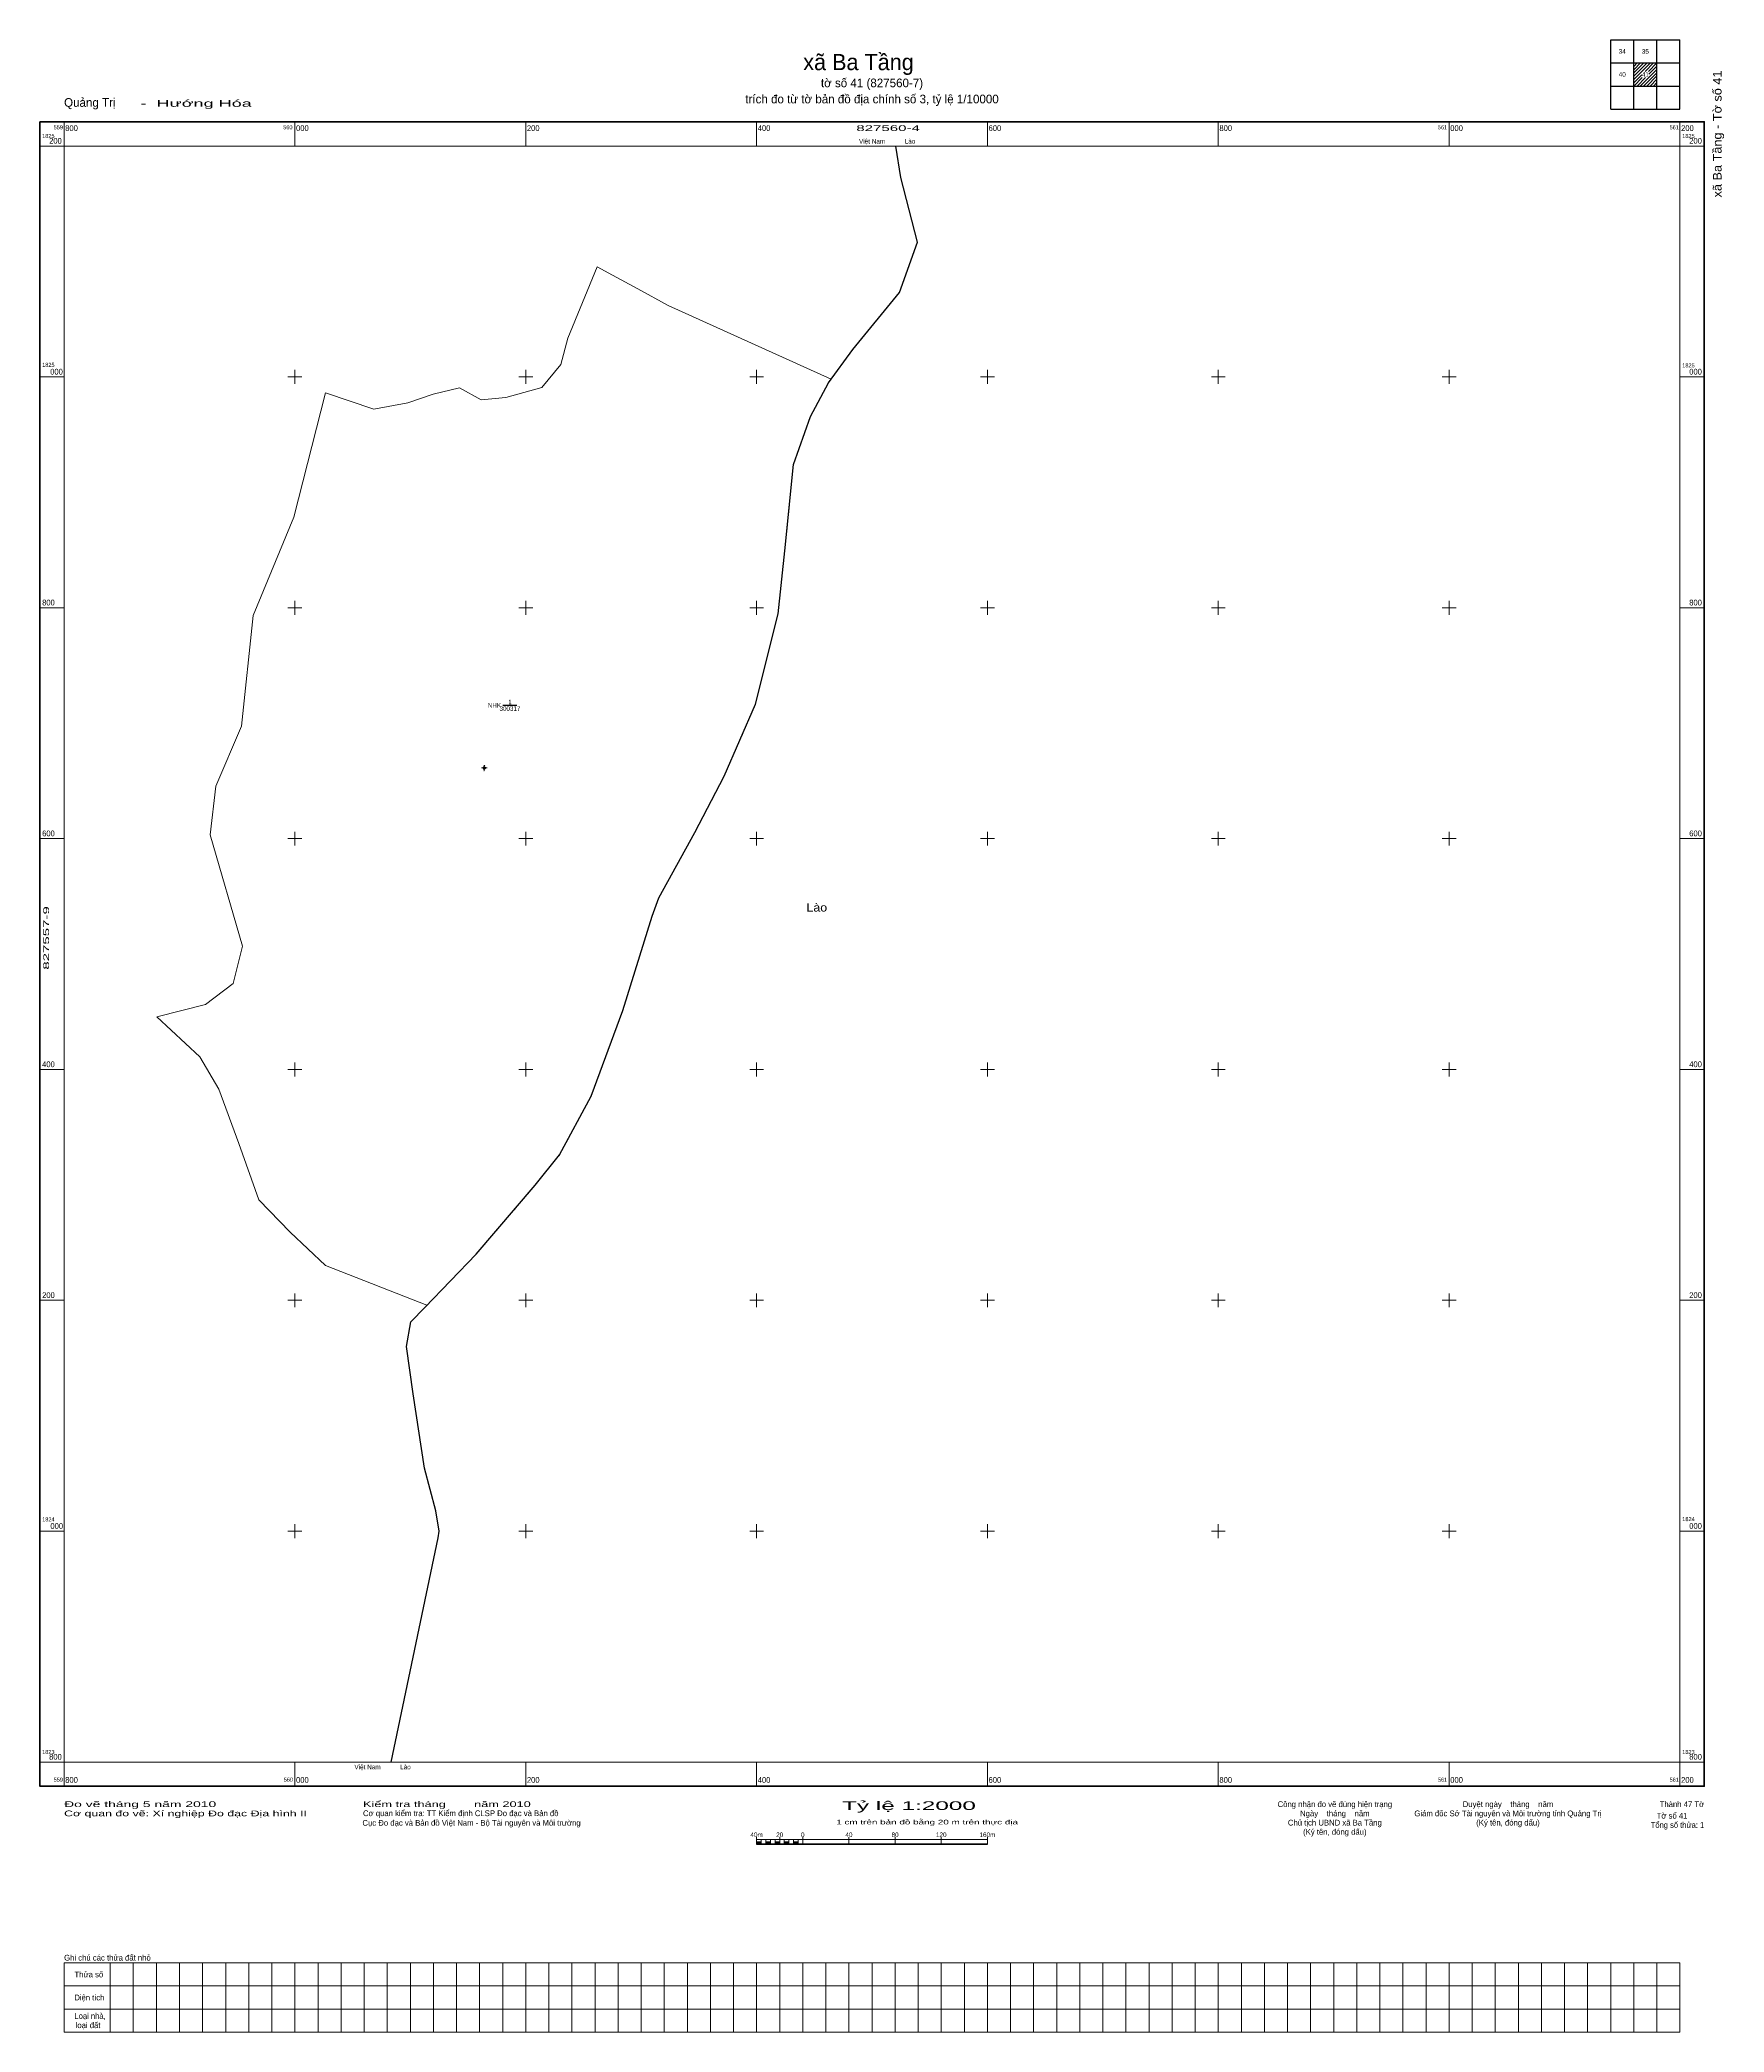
# Model space of a CAD drawing. Header units: metres. Extents: x 559779 to 561238, y 1823566 to 1825292.
import ezdxf
from ezdxf.enums import TextEntityAlignment as Align

# ---------------------------------------------------------------- set-up
doc = ezdxf.new("R2010")
doc.units = ezdxf.units.M
doc.header["$LTSCALE"] = 2
doc.linetypes.add('DOTTED', pattern=[1.5, 0.3, -1.2])
for name, color, linetype, lineweight in [('10', 7, 'Continuous', 13), ('11', 7, 'Continuous', 13), ('13', 7, 'Continuous', 25), ('40', 7, 'Continuous', 25), ('63', 7, 'Continuous', 13)]:
    doc.layers.add(name, color=color, linetype=linetype, lineweight=lineweight)
doc.layers.add('15', color=7, linetype='Continuous')
doc.layers.add('48', color=7, linetype='Continuous')

msp = doc.modelspace()

# ---------------------------------------------------------------- hatches: boundary and pattern name
at = {"layer": '11'}
msp.add_hatch(color=256, dxfattribs=at).paths.add_polyline_path([(560164.4, 1824661.22, 1), (560163.8, 1824661.22, 1)])
at = {"layer": '63'}
for points in [[(560400, 1823729), (560400, 1823731), (560404, 1823731), (560404, 1823729)], [(560408, 1823729), (560408, 1823731), (560412, 1823731), (560412, 1823729)], [(560416, 1823729), (560416, 1823731), (560420, 1823731), (560420, 1823729)], [(560424, 1823729), (560424, 1823731), (560428, 1823731), (560428, 1823729)], [(560432, 1823729), (560432, 1823731), (560436, 1823731), (560436, 1823729)]]:
    msp.add_hatch(color=256, dxfattribs=at).paths.add_polyline_path(points)

# ---------------------------------------------------------------- linework, layer by layer
at = {"layer": '10'}
for points in [[(560464.57, 1824997.9), (560323.34, 1825061.93), (560296.97, 1825076.28), (560275.05, 1825088.16), (560261.98, 1825095.27), (560236.42, 1825033.47), (560230.29, 1825010.64), (560213.91, 1824990.68), (560182.88, 1824982.11), (560161.28, 1824980.03), (560142.61, 1824990.46)], [(560026.51, 1824986.24), (559999.19, 1824878.36), (559963.7, 1824793.31), (559953.8, 1824697.52), (559931.52, 1824645.48), (559926.57, 1824603.37), (559954.63, 1824506.75), (559946.38, 1824474.54), (559922.45, 1824456.37), (559880.23, 1824445.65), (559917.5, 1824410.96), (559934, 1824382.88), (559951.33, 1824335.81), (559968.66, 1824287.09), (559995.89, 1824259.01), (560026.42, 1824230.11), (560114.27, 1824195.69)], [(560026.51, 1824986.24), (560068.46, 1824972.18), (560097.88, 1824977.6), (560119.7, 1824985.09), (560142.61, 1824990.46)]]:
    msp.add_lwpolyline(points, dxfattribs=at)
at = {"layer": '10', "linetype": 'DOTTED'}
msp.add_lwpolyline([(560114.27, 1824195.69), (560157.15, 1824240.08), (560208.11, 1824299.64), (560229.34, 1824326), (560256.66, 1824376.77), (560283.98, 1824450.97), (560309.55, 1824532.83), (560315.2, 1824548.6), (560346.42, 1824605.22), (560371.79, 1824654.04), (560399.1, 1824716.52), (560418.62, 1824794.63), (560424.47, 1824849.3), (560432.04, 1824924.17), (560446.58, 1824965.61), (560462.25, 1824994.72), (560464.57, 1824997.9)], dxfattribs=at)
at = {"layer": '11'}
for p, q in [((560162.85, 1824661.22), (560161.6, 1824661.22)), ((560164.1, 1824663.72), (560164.1, 1824662.47)), ((560164.1, 1824659.97), (560164.1, 1824658.72)), ((560166.6, 1824661.22), (560165.35, 1824661.22))]:
    msp.add_line(p, q, dxfattribs=at)
msp.add_lwpolyline([(560164.1, 1824662.47), (560162.85, 1824661.22), (560164.1, 1824659.97), (560165.35, 1824661.22)], close=True, dxfattribs=at)
msp.add_circle((560164.1, 1824661.22), 0.3, dxfattribs=at)
at = {"layer": '13'}
msp.add_line((560180.2, 1824715.56), (560192.39, 1824715.56), dxfattribs=at)
at = {"layer": '40'}
msp.add_lwpolyline([(560083.33, 1823800), (560124.17, 1823994.17), (560125.08, 1824000), (560122.02, 1824017.5), (560112.27, 1824054.6), (560102.51, 1824119.03), (560096.66, 1824160.04), (560100.56, 1824181.5), (560112.45, 1824193.81), (560157.15, 1824240.08), (560208.11, 1824299.64), (560229.34, 1824326), (560256.66, 1824376.77), (560283.98, 1824450.97), (560309.55, 1824532.83), (560315.2, 1824548.6), (560346.42, 1824605.22), (560371.79, 1824654.04), (560399.1, 1824716.52), (560418.62, 1824794.63), (560424.47, 1824849.3), (560432.04, 1824924.17), (560446.58, 1824965.61), (560462.25, 1824994.72), (560483.51, 1825023.84), (560523.8, 1825073.11), (560539.47, 1825116.77), (560524.93, 1825172.76), (560520.49, 1825200)], dxfattribs=at)
at = {"layer": '63', "lineweight": 25}
for p, q in [((561140, 1825292), (561200, 1825292)), ((561140, 1825232), (561140, 1825292)), ((561160, 1825232), (561160, 1825292)), ((561180, 1825232), (561180, 1825292)), ((561140, 1825272), (561200, 1825272)), ((561140, 1825252), (561200, 1825252))]:
    msp.add_line(p, q, dxfattribs=at)
at = {"layer": '63'}
for p, q in [((561160, 1825271.8), (561160.2, 1825272)), ((561160, 1825268.96), (561163.04, 1825272)), ((561160, 1825266.16), (561165.84, 1825272)), ((561160, 1825263.32), (561168.68, 1825272)), ((561160, 1825260.48), (561171.52, 1825272)), ((561160, 1825257.64), (561166.88, 1825264.52)), ((561167.02, 1825264.66), (561174.36, 1825272)), ((561168.48, 1825252), (561180, 1825263.52)), ((561169.82, 1825264.66), (561177.16, 1825272)), ((561172.66, 1825264.66), (561180, 1825272)), ((561173.14, 1825262.3), (561180, 1825269.16)), ((561173.14, 1825259.5), (561180, 1825266.36)), ((561160, 1825254.84), (561166.88, 1825261.72)), ((561160, 1825252), (561167.36, 1825259.36)), ((561162.84, 1825252), (561170.2, 1825259.36)), ((561165.64, 1825252), (561173, 1825259.36)), ((561171.32, 1825252), (561180, 1825260.68)), ((561174.16, 1825252), (561180, 1825257.84)), ((561176.96, 1825252), (561180, 1825255.04)), ((561179.8, 1825252), (561180, 1825252.2)), ((559800, 1825200), (559800, 1825221)), ((560000, 1825200), (560000, 1825221)), ((560200, 1825200), (560200, 1825221)), ((560400, 1825200), (560400, 1825221)), ((560600, 1825200), (560600, 1825221)), ((560800, 1825200), (560800, 1825221)), ((561000, 1825200), (561000, 1825221)), ((561200, 1825200), (561200, 1825221)), ((559800, 1825200), (559779, 1825200)), ((561200, 1825200), (561221, 1825200)), ((560000, 1824994), (560000, 1825006)), ((560200, 1824994), (560200, 1825006)), ((560400, 1824994), (560400, 1825006)), ((560600, 1824994), (560600, 1825006)), ((560800, 1824994), (560800, 1825006)), ((561000, 1824994), (561000, 1825006)), ((559800, 1825000), (559779, 1825000)), ((559994, 1825000), (560006, 1825000)), ((560194, 1825000), (560206, 1825000)), ((560394, 1825000), (560406, 1825000)), ((560594, 1825000), (560606, 1825000)), ((560794, 1825000), (560806, 1825000)), ((560994, 1825000), (561006, 1825000)), ((561200, 1825000), (561221, 1825000)), ((559800, 1824800), (559779, 1824800)), ((559994, 1824800), (560006, 1824800)), ((560000, 1824794), (560000, 1824806)), ((560194, 1824800), (560206, 1824800)), ((560200, 1824794), (560200, 1824806)), ((560394, 1824800), (560406, 1824800)), ((560400, 1824794), (560400, 1824806)), ((560594, 1824800), (560606, 1824800)), ((560600, 1824794), (560600, 1824806)), ((560794, 1824800), (560806, 1824800)), ((560800, 1824794), (560800, 1824806)), ((560994, 1824800), (561006, 1824800)), ((561000, 1824794), (561000, 1824806)), ((561200, 1824800), (561221, 1824800)), ((559800, 1824600), (559779, 1824600)), ((559994, 1824600), (560006, 1824600)), ((560000, 1824594), (560000, 1824606)), ((560194, 1824600), (560206, 1824600)), ((560200, 1824594), (560200, 1824606)), ((560394, 1824600), (560406, 1824600)), ((560400, 1824594), (560400, 1824606)), ((560594, 1824600), (560606, 1824600)), ((560600, 1824594), (560600, 1824606)), ((560794, 1824600), (560806, 1824600)), ((560800, 1824594), (560800, 1824606)), ((560994, 1824600), (561006, 1824600)), ((561000, 1824594), (561000, 1824606)), ((561200, 1824600), (561221, 1824600)), ((559800, 1824400), (559779, 1824400)), ((559994, 1824400), (560006, 1824400)), ((560000, 1824394), (560000, 1824406)), ((560194, 1824400), (560206, 1824400)), ((560200, 1824394), (560200, 1824406)), ((560394, 1824400), (560406, 1824400)), ((560400, 1824394), (560400, 1824406)), ((560594, 1824400), (560606, 1824400)), ((560600, 1824394), (560600, 1824406)), ((560794, 1824400), (560806, 1824400)), ((560800, 1824394), (560800, 1824406)), ((560994, 1824400), (561006, 1824400)), ((561000, 1824394), (561000, 1824406)), ((561200, 1824400), (561221, 1824400)), ((559800, 1824200), (559779, 1824200)), ((559994, 1824200), (560006, 1824200)), ((560000, 1824194), (560000, 1824206)), ((560194, 1824200), (560206, 1824200)), ((560200, 1824194), (560200, 1824206)), ((560394, 1824200), (560406, 1824200)), ((560400, 1824194), (560400, 1824206)), ((560594, 1824200), (560606, 1824200)), ((560600, 1824194), (560600, 1824206)), ((560794, 1824200), (560806, 1824200)), ((560800, 1824194), (560800, 1824206)), ((560994, 1824200), (561006, 1824200)), ((561000, 1824194), (561000, 1824206)), ((561200, 1824200), (561221, 1824200)), ((560000, 1823994), (560000, 1824006)), ((560200, 1823994), (560200, 1824006)), ((560400, 1823994), (560400, 1824006)), ((560600, 1823994), (560600, 1824006)), ((560800, 1823994), (560800, 1824006)), ((561000, 1823994), (561000, 1824006)), ((559800, 1824000), (559779, 1824000)), ((559994, 1824000), (560006, 1824000)), ((560194, 1824000), (560206, 1824000)), ((560394, 1824000), (560406, 1824000)), ((560594, 1824000), (560606, 1824000)), ((560794, 1824000), (560806, 1824000)), ((560994, 1824000), (561006, 1824000)), ((561200, 1824000), (561221, 1824000)), ((559800, 1823800), (559779, 1823800)), ((559800, 1823800), (559800, 1823779)), ((560000, 1823800), (560000, 1823779)), ((560200, 1823800), (560200, 1823779)), ((560400, 1823800), (560400, 1823779)), ((560600, 1823800), (560600, 1823779)), ((560800, 1823800), (560800, 1823779)), ((561000, 1823800), (561000, 1823779)), ((561200, 1823800), (561200, 1823779)), ((561200, 1823800), (561221, 1823800)), ((560400, 1823729), (560400, 1823735)), ((560400, 1823733), (560600, 1823733)), ((560404, 1823729), (560404, 1823733)), ((560408, 1823729), (560408, 1823733)), ((560412, 1823729), (560412, 1823733)), ((560416, 1823729), (560416, 1823733)), ((560420, 1823729), (560420, 1823735)), ((560420, 1823729), (560420, 1823733)), ((560424, 1823729), (560424, 1823733)), ((560428, 1823729), (560428, 1823733)), ((560432, 1823729), (560432, 1823733)), ((560436, 1823729), (560436, 1823733)), ((560440, 1823729), (560440, 1823735)), ((560480, 1823729), (560480, 1823735)), ((560520, 1823729), (560520, 1823735)), ((560560, 1823729), (560560, 1823735)), ((560600, 1823729), (560600, 1823735)), ((559840, 1823626), (559840, 1823566)), ((559860, 1823626), (559860, 1823566)), ((559880, 1823626), (559880, 1823566)), ((559900, 1823626), (559900, 1823566)), ((559920, 1823626), (559920, 1823566)), ((559940, 1823626), (559940, 1823566)), ((559960, 1823626), (559960, 1823566)), ((559980, 1823626), (559980, 1823566)), ((560000, 1823626), (560000, 1823566)), ((560020, 1823626), (560020, 1823566)), ((560040, 1823626), (560040, 1823566)), ((560060, 1823626), (560060, 1823566)), ((560080, 1823626), (560080, 1823566)), ((560100, 1823626), (560100, 1823566)), ((560120, 1823626), (560120, 1823566)), ((560140, 1823626), (560140, 1823566)), ((560160, 1823626), (560160, 1823566)), ((560180, 1823626), (560180, 1823566)), ((560200, 1823626), (560200, 1823566)), ((560220, 1823626), (560220, 1823566)), ((560240, 1823626), (560240, 1823566)), ((560260, 1823626), (560260, 1823566)), ((560280, 1823626), (560280, 1823566)), ((560300, 1823626), (560300, 1823566)), ((560320, 1823626), (560320, 1823566)), ((560340, 1823626), (560340, 1823566)), ((560360, 1823626), (560360, 1823566)), ((560380, 1823626), (560380, 1823566)), ((560400, 1823626), (560400, 1823566)), ((560420, 1823626), (560420, 1823566)), ((560440, 1823626), (560440, 1823566)), ((560460, 1823626), (560460, 1823566)), ((560480, 1823626), (560480, 1823566)), ((560500, 1823626), (560500, 1823566)), ((560520, 1823626), (560520, 1823566)), ((560540, 1823626), (560540, 1823566)), ((560560, 1823626), (560560, 1823566)), ((560580, 1823626), (560580, 1823566)), ((560600, 1823626), (560600, 1823566)), ((560620, 1823626), (560620, 1823566)), ((560640, 1823626), (560640, 1823566)), ((560660, 1823626), (560660, 1823566)), ((560680, 1823626), (560680, 1823566)), ((560700, 1823626), (560700, 1823566)), ((560720, 1823626), (560720, 1823566)), ((560740, 1823626), (560740, 1823566)), ((560760, 1823626), (560760, 1823566)), ((560780, 1823626), (560780, 1823566)), ((560800, 1823626), (560800, 1823566)), ((560820, 1823626), (560820, 1823566)), ((560840, 1823626), (560840, 1823566)), ((560860, 1823626), (560860, 1823566)), ((560880, 1823626), (560880, 1823566)), ((560900, 1823626), (560900, 1823566)), ((560920, 1823626), (560920, 1823566)), ((560940, 1823626), (560940, 1823566)), ((560960, 1823626), (560960, 1823566)), ((560980, 1823626), (560980, 1823566)), ((561000, 1823626), (561000, 1823566)), ((561020, 1823626), (561020, 1823566)), ((561040, 1823626), (561040, 1823566)), ((561060, 1823626), (561060, 1823566)), ((561080, 1823626), (561080, 1823566)), ((561100, 1823626), (561100, 1823566)), ((561120, 1823626), (561120, 1823566)), ((561140, 1823626), (561140, 1823566)), ((561160, 1823626), (561160, 1823566)), ((561180, 1823626), (561180, 1823566)), ((559800, 1823606), (561200, 1823606)), ((559800, 1823586), (561200, 1823586))]:
    msp.add_line(p, q, dxfattribs=at)
at = {"layer": '63', "lineweight": 53}
msp.add_line((560400, 1823729), (560600, 1823729), dxfattribs=at)
at = {"layer": '63', "lineweight": 25}
msp.add_lwpolyline([(561140, 1825232), (561200, 1825232), (561200, 1825292)], dxfattribs=at)
at = {"layer": '63', "lineweight": 158}
msp.add_lwpolyline([(559779, 1825221), (561221, 1825221), (561221, 1823779), (559779, 1823779)], close=True, dxfattribs=at)
at = {"layer": '63'}
for points in [[(559800, 1825200), (561200, 1825200), (561200, 1823800), (559800, 1823800)], [(560400, 1823729), (560400, 1823731), (560404, 1823731), (560404, 1823729)], [(560408, 1823729), (560408, 1823731), (560412, 1823731), (560412, 1823729)], [(560416, 1823729), (560416, 1823731), (560420, 1823731), (560420, 1823729)], [(560424, 1823729), (560424, 1823731), (560428, 1823731), (560428, 1823729)], [(560432, 1823729), (560432, 1823731), (560436, 1823731), (560436, 1823729)], [(559800, 1823626), (561200, 1823626), (561200, 1823566), (559800, 1823566)]]:
    msp.add_lwpolyline(points, close=True, dxfattribs=at)

# ---------------------------------------------------------------- texts
at = {"layer": '13', "width": 0.9}
msp.add_text(' NHK', height=4, dxfattribs=at).set_placement((560178.68, 1824713.56), align=Align.RIGHT)
at = {"layer": '13'}
for s, width, p in [('300317', 0.85, (560186.3, 1824710.67)), ('1', 0.7, (560186.3, 1824716.45))]:
    msp.add_text(s, height=4, dxfattribs=dict(at, width=width)).set_placement(p, align=Align.CENTER)
at = {"layer": '15'}
for s, p in [('UBND xã quản lý', (560164.1, 1824663.41)), ('xã Ba Tầng', (560164.1, 1824663.05)), ('NHK', (560164.1, 1824663.77))]:
    msp.add_text(s, height=0.3, dxfattribs=at).set_placement(p, align=Align.CENTER)
for s, width, p in [('UBQ', 0.95, (560164.09, 1824658.01)), ('1', 0.6, (560164.1, 1824664.13))]:
    msp.add_text(s, height=0.3, dxfattribs=dict(at, width=width)).set_placement(p, align=Align.CENTER)
at = {"layer": '48', "width": 1.15}
msp.add_text('Lào', height=7, dxfattribs=at).set_placement((560452.17, 1824536.82), align=Align.CENTER)
at = {"layer": '63'}
for s, height, p in [('xã Ba Tầng', 14, (560488.3, 1825265.74)), ('trích đo từ tờ bản đồ địa chính số 3, tỷ lệ 1/10000', 7.5, (560500, 1825237)), ('tờ số 41 (827560-7)', 7.5, (560500.01, 1825250.94)), ('Việt Nam           Lào', 4, (560513.15, 1825202.12)), ('Việt Nam           Lào', 4, (560075.96, 1823793.76)), ('Công nhận đo vẽ đúng hiện trạng', 5, (560901, 1823761)), ('Duyệt ngày    tháng    năm', 5, (561051.01, 1823761)), ('Chủ tịch UBND xã Ba Tầng', 5, (560901, 1823745)), ('Ngày    tháng    năm', 5, (560901, 1823753)), ('Giám đốc Sở Tài nguyên và Môi trường tỉnh Quảng Trị', 5, (561051, 1823753)), ('(Ký tên, đóng dấu)', 5, (561051, 1823745)), ('(Ký tên, đóng dấu)', 5, (560901, 1823737))]:
    msp.add_text(s, height=height, dxfattribs=at).set_placement(p, align=Align.CENTER)
for s, height, width, p in [('34', 4, 0.95, (561150.01, 1825280)), ('35', 4, 0.95, (561170, 1825280)), ('40', 4, 0.95, (561150, 1825260)), ('41', 4, 0.8, (561170, 1825260)), ('827560-4', 5, 1.95, (560513.93, 1825213)), ('Tỷ lệ 1:2000', 7.5, 2.1, (560532.03, 1823758.5)), ('1 cm trên bản đồ bằng 20 m trên thực địa', 4, 1.6, (560547.75, 1823746)), ('40m', 4, 0.95, (560400, 1823735)), ('20', 4, 0.95, (560420, 1823735)), ('0', 4, 0.9, (560440, 1823735)), ('40', 4, 0.95, (560480, 1823735)), ('80', 4, 0.95, (560520, 1823735)), ('120', 4, 0.95, (560559.99, 1823735)), ('160m', 4, 0.95, (560600.01, 1823735))]:
    msp.add_text(s, height=height, dxfattribs=dict(at, width=width)).set_placement(p, align=Align.CENTER)
at = {"layer": '63', "width": 1.1}
msp.add_text('xã Ba Tầng - Tờ số 41', height=7.48, rotation=89.999, dxfattribs=at).set_placement((561236.04, 1825155.48))
at = {"layer": '63'}
for s, height, p in [('Quảng Trị', 7.5, (559800, 1825234)), ('Cục Đo đạc và Bản đồ Việt Nam - Bộ Tài nguyên và Môi trường', 5, (560058.49, 1823744.84)), ('Cơ quan kiểm tra: TT Kiểm định CLSP Đo đạc và Bản đồ', 5, (560058.99, 1823753.14)), ('Ghi chú các thửa đất nhỏ', 5, (559800, 1823628)), ('Thửa số', 5, (559809, 1823613.5)), ('loại đất', 5, (559810, 1823569.5))]:
    msp.add_text(s, height=height, dxfattribs=at).set_placement(p)
for s, height, width, p in [('  -  Hướng Hóa', 6, 1.95, (559857.53, 1825234)), ('1825', 3.5, 0.95, (559781, 1825207)), ('800', 5, 0.95, (559801, 1825213)), ('000', 5, 0.95, (560001, 1825213)), ('200', 5, 0.95, (560201, 1825213)), ('400', 5, 0.95, (560401, 1825213)), ('600', 5, 0.95, (560601, 1825213)), ('800', 5, 0.95, (560801, 1825213)), ('000', 5, 0.95, (561001, 1825213)), ('200', 5, 0.95, (561201, 1825213)), ('1825', 3.5, 0.95, (561202, 1825207)), ('1825', 3.5, 0.95, (559781, 1825008.72)), ('000', 5, 0.95, (559787.99, 1825002)), ('1825', 3.5, 0.95, (561202, 1825008.25)), ('800', 5, 0.95, (559781, 1824802)), ('600', 5, 0.95, (559781, 1824602)), ('400', 5, 0.95, (559781, 1824402)), ('200', 5, 0.95, (559781, 1824202)), ('1824', 3.5, 0.95, (559781, 1824008.47)), ('000', 5, 0.95, (559788.17, 1824002)), ('1824', 3.5, 0.95, (561202, 1824008.7)), ('1823', 3.5, 0.95, (559781, 1823807)), ('1823', 3.5, 0.95, (561202, 1823807)), ('800', 5, 0.95, (559801, 1823782)), ('000', 5, 0.95, (560001, 1823782)), ('200', 5, 0.95, (560201, 1823782)), ('400', 5, 0.95, (560401, 1823782)), ('600', 5, 0.95, (560601, 1823782)), ('800', 5, 0.95, (560801, 1823782)), ('000', 5, 0.95, (561001, 1823782)), ('200', 5, 0.95, (561201, 1823782)), ('Đo vẽ tháng 5 năm 2010', 5, 1.8, (559800, 1823761)), ('Kiểm tra tháng        năm 2010', 5, 1.65, (560059, 1823761)), ('Cơ quan đo vẽ: Xí nghiệp Đo đạc Địa hình II', 5, 1.6, (559800, 1823753)), ('Diện tích', 5, 0.95, (559809, 1823593.5)), ('Loại nhà,', 5, 0.95, (559809, 1823577.5))]:
    msp.add_text(s, height=height, dxfattribs=dict(at, width=width)).set_placement(p)
for s, height, width, p in [('559', 3.5, 0.95, (559799, 1825214.5)), ('560', 3.5, 0.95, (559997.9, 1825214.5)), ('561', 3.5, 0.85, (560998.21, 1825214.5)), ('561', 3.5, 0.85, (561199, 1825214.5)), ('200', 5, 0.95, (559798, 1825202)), ('200', 5, 0.95, (561219, 1825202)), ('000', 5, 0.95, (561219, 1825002)), ('800', 5, 0.95, (561219, 1824802)), ('600', 5, 0.95, (561219, 1824602)), ('400', 5, 0.95, (561219, 1824402)), ('200', 5, 0.95, (561219, 1824202)), ('000', 5, 0.95, (561219, 1824002)), ('800', 5, 0.95, (559798, 1823802)), ('800', 5, 0.95, (561219, 1823802)), ('559', 3.5, 0.95, (559799, 1823783)), ('560', 3.5, 0.95, (559998.36, 1823783)), ('561', 3.5, 0.85, (560998.25, 1823783)), ('561', 3.5, 0.85, (561199, 1823783)), ('Tổng số thửa: 1', 5, 0.95, (561221, 1823743))]:
    msp.add_text(s, height=height, dxfattribs=dict(at, width=width)).set_placement(p, align=Align.RIGHT)
at = {"layer": '63', "width": 1.95}
msp.add_text('827557-9', height=5, rotation=90, dxfattribs=at).set_placement((559787, 1824513.95), align=Align.CENTER)
at = {"layer": '63'}
for s, p in [('Thành 47 Tờ', (561221, 1823761)), ('Tờ số 41', (561206.52, 1823751))]:
    msp.add_text(s, height=5, dxfattribs=at).set_placement(p, align=Align.RIGHT)

doc.saveas('drawing.dxf')
